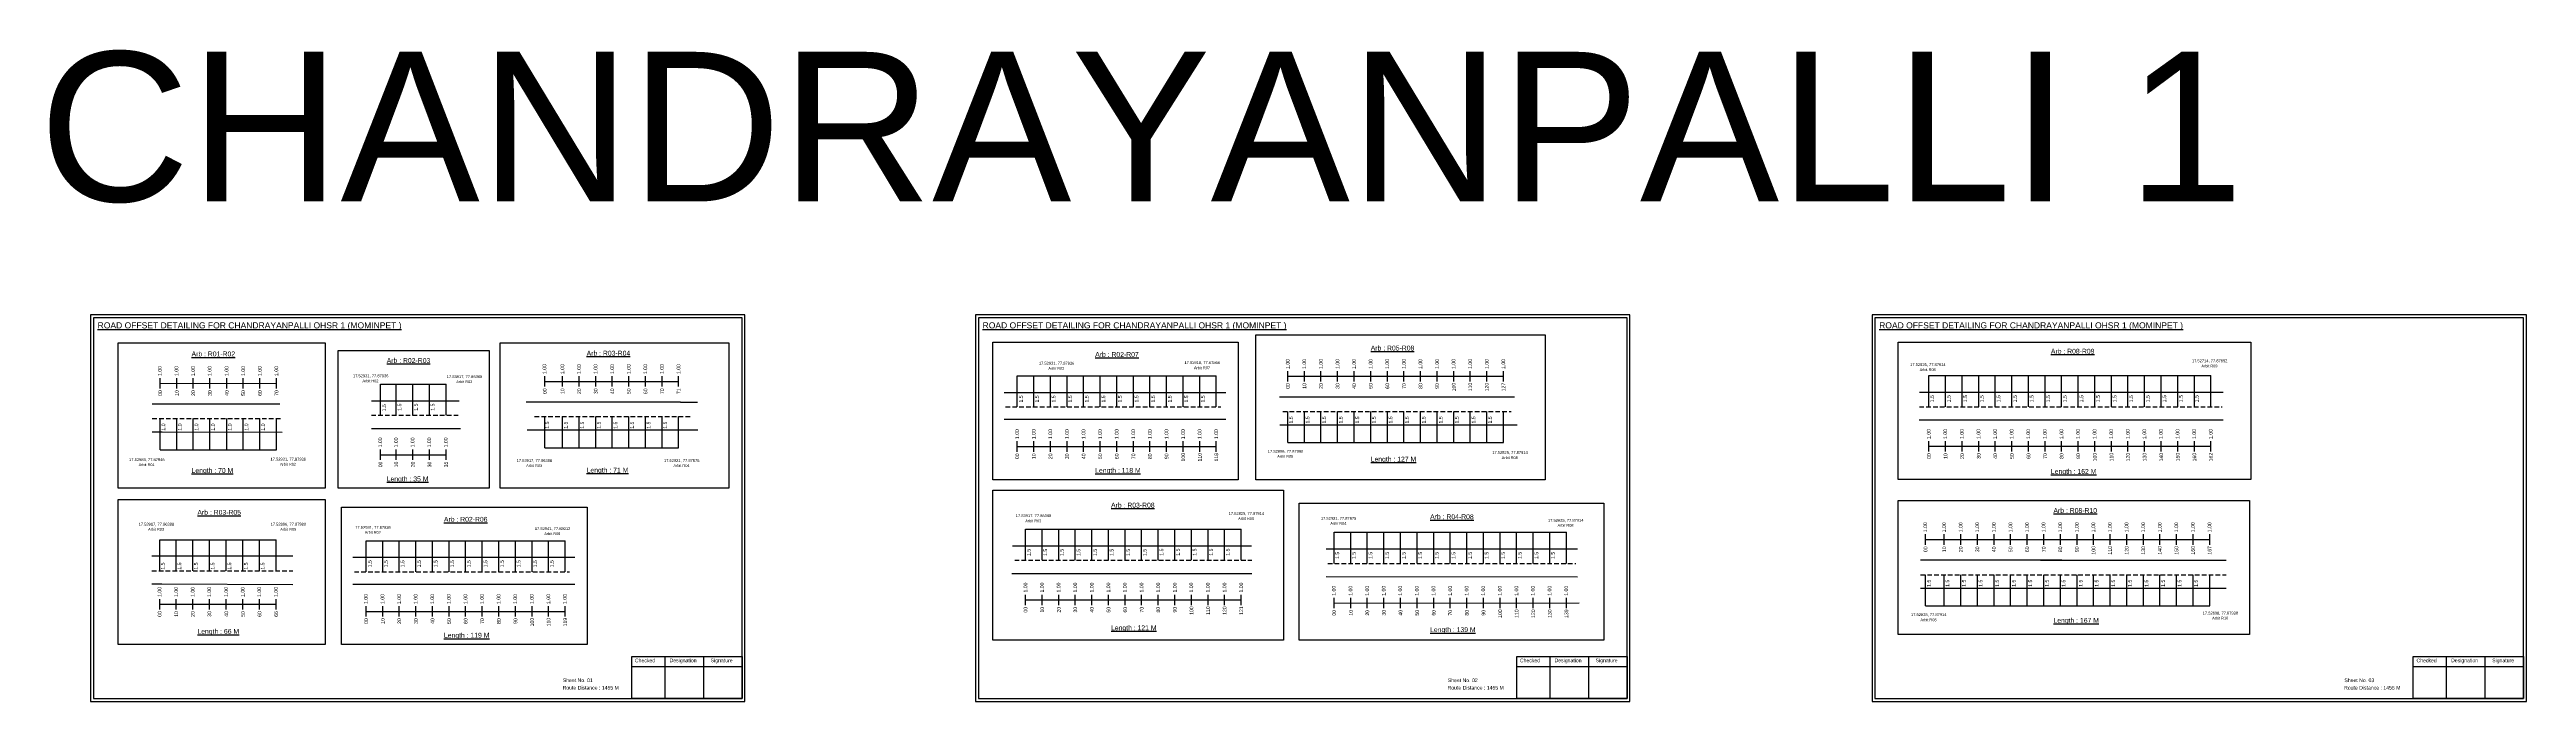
# Model space of a CAD drawing. Header units: inches. Extents: x -117 to 51867, y -12715 to 3423.
# Drawn here: x 6468 to 8499, y -2371 to -1837 of the extents above; entities that cross this region are included whole.
import ezdxf

# ---------------------------------------------------------------- set-up
doc = ezdxf.new("R2010")
doc.units = ezdxf.units.IN
doc.header["$MEASUREMENT"] = 0
doc.linetypes.add('DASHED2', pattern=[0.375, 0.25, -0.125])
for name, color, linetype in [('PDF_Geometry', 7, 'Continuous'), ('PDF_Text', 5, 'Continuous'), ('pipe', 5, 'Continuous')]:
    doc.layers.add(name, color=color, linetype=linetype)
doc.styles.add('PDF Arial', font='arial.ttf')
doc.styles.get("Standard").update_dxf_attribs({"font": 'arial.ttf'})

msp = doc.modelspace()

# ---------------------------------------------------------------- linework, layer by layer
at = {"color": 217, "true_color": 0x93278f}
for p, q in [((6558.9, -2114.3), (6558.9, -2105.7)), ((6558.9, -2110), (6654.3, -2109.9)), ((6572.5, -2114.3), (6572.5, -2105.7)), ((6586.1, -2114.3), (6586.1, -2105.7)), ((6599.7, -2114.3), (6599.7, -2105.7)), ((6613.5, -2114.3), (6613.5, -2105.7)), ((6627.1, -2114.3), (6627.1, -2105.7)), ((6640.7, -2114.3), (6640.7, -2105.7)), ((6654.3, -2114.3), (6654.3, -2105.7)), ((6874.2, -2112.7), (6874.2, -2104.2)), ((6874.2, -2108.5), (6984, -2108.5)), ((6888.8, -2112.7), (6888.8, -2104.2)), ((6902.4, -2112.7), (6902.4, -2104.2)), ((6916, -2112.7), (6916, -2104.2)), ((6929.6, -2112.7), (6929.6, -2104.2)), ((6943.2, -2112.7), (6943.2, -2104.2)), ((6956.8, -2112.7), (6956.8, -2104.2)), ((6970.4, -2112.7), (6970.4, -2104.2)), ((6984, -2112.7), (6984, -2104.2)), ((7483.4, -2108.5), (7483.4, -2099.9)), ((7483.4, -2104.2), (7660.2, -2104.1)), ((7497, -2108.5), (7497, -2099.9)), ((7510.6, -2108.5), (7510.6, -2099.9)), ((7524.2, -2108.5), (7524.2, -2099.9)), ((7537.8, -2108.5), (7537.8, -2099.9)), ((7551.4, -2108.5), (7551.4, -2099.9)), ((7565, -2108.5), (7565, -2099.9)), ((7578.6, -2108.5), (7578.6, -2099.9)), ((7592.2, -2108.5), (7592.2, -2099.9)), ((7605.8, -2108.5), (7605.8, -2099.9)), ((7619.4, -2108.5), (7619.4, -2099.9)), ((7633, -2108.5), (7633, -2099.9)), ((7646.6, -2108.5), (7646.6, -2099.9)), ((7660.2, -2108.5), (7660.2, -2099.9)), ((6739.5, -2172.8), (6739.5, -2164.2)), ((6739.5, -2168.5), (6793.3, -2168.5)), ((6752.5, -2172.8), (6752.5, -2164.2)), ((6766.1, -2172.8), (6766.1, -2164.2)), ((6779.7, -2172.8), (6779.7, -2164.2)), ((6793.3, -2172.8), (6793.3, -2164.2)), ((7261.6, -2166), (7261.6, -2157.5)), ((7261.6, -2161.8), (7424.8, -2161.7)), ((7275.2, -2166), (7275.2, -2157.5)), ((7288.8, -2166), (7288.8, -2157.5)), ((7302.4, -2166), (7302.4, -2157.5)), ((7316, -2166), (7316, -2157.5)), ((7329.6, -2166), (7329.6, -2157.5)), ((7343.2, -2166), (7343.2, -2157.5)), ((7356.8, -2166), (7356.8, -2157.5)), ((7370.4, -2166), (7370.4, -2157.5)), ((7384, -2166), (7384, -2157.5)), ((7397.6, -2166), (7397.6, -2157.5)), ((7411.2, -2166), (7411.2, -2157.5)), ((7424.8, -2166), (7424.8, -2157.5)), ((8009, -2165.9), (8009, -2157.3)), ((8009, -2161.6), (8240.2, -2161.6)), ((8022.6, -2165.9), (8022.6, -2157.3)), ((8036.2, -2165.9), (8036.2, -2157.3)), ((8049.8, -2165.9), (8049.8, -2157.3)), ((8063.4, -2165.9), (8063.4, -2157.3)), ((8077, -2165.9), (8077, -2157.3)), ((8090.6, -2165.9), (8090.6, -2157.3)), ((8104.2, -2165.9), (8104.2, -2157.3)), ((8117.8, -2165.9), (8117.8, -2157.3)), ((8131.4, -2165.9), (8131.4, -2157.3)), ((8145, -2165.9), (8145, -2157.3)), ((8158.6, -2165.9), (8158.6, -2157.3)), ((8172.2, -2165.9), (8172.2, -2157.3)), ((8185.8, -2165.9), (8185.8, -2157.3)), ((8199.4, -2165.9), (8199.4, -2157.3)), ((8213, -2165.9), (8213, -2157.3)), ((8226.6, -2165.9), (8226.6, -2157.3)), ((8240.2, -2165.9), (8240.2, -2157.3)), ((8006.2, -2242.3), (8006.2, -2233.7)), ((8006.2, -2238), (8239.2, -2238)), ((8021.6, -2242.3), (8021.6, -2233.7)), ((8035.2, -2242.3), (8035.2, -2233.7)), ((8048.8, -2242.3), (8048.8, -2233.7)), ((8062.4, -2242.3), (8062.4, -2233.7)), ((8076, -2242.3), (8076, -2233.7)), ((8089.6, -2242.3), (8089.6, -2233.7)), ((8103.2, -2242.3), (8103.2, -2233.7)), ((8116.8, -2242.3), (8116.8, -2233.7)), ((8130.4, -2242.3), (8130.4, -2233.7)), ((8144, -2242.3), (8144, -2233.7)), ((8157.6, -2242.3), (8157.6, -2233.7)), ((8171.2, -2242.3), (8171.2, -2233.7)), ((8184.8, -2242.3), (8184.8, -2233.7)), ((8198.4, -2242.3), (8198.4, -2233.7)), ((8212, -2242.3), (8212, -2233.7)), ((8225.6, -2242.3), (8225.6, -2233.7)), ((8239.2, -2242.3), (8239.2, -2233.7)), ((6558.6, -2295.3), (6558.6, -2286.7)), ((6558.6, -2291), (6654, -2291)), ((6572.2, -2295.3), (6572.2, -2286.7)), ((6585.8, -2295.3), (6585.8, -2286.7)), ((6599.4, -2295.3), (6599.4, -2286.7)), ((6613.2, -2295.3), (6613.2, -2286.7)), ((6626.8, -2295.3), (6626.8, -2286.7)), ((6640.4, -2295.3), (6640.4, -2286.7)), ((6654, -2295.3), (6654, -2286.7)), ((6727.8, -2301.1), (6727.8, -2292.5)), ((6741.4, -2301.1), (6741.4, -2292.5)), ((6755, -2301.1), (6755, -2292.5)), ((6768.6, -2301.1), (6768.6, -2292.5)), ((6782.2, -2301.1), (6782.2, -2292.5)), ((6795.8, -2301.1), (6795.8, -2292.5)), ((6809.4, -2301.1), (6809.4, -2292.5)), ((6823, -2301.1), (6823, -2292.5)), ((6836.6, -2301.1), (6836.6, -2292.5)), ((6850.2, -2301.1), (6850.2, -2292.5)), ((6863.8, -2301.1), (6863.8, -2292.5)), ((6877.4, -2301.1), (6877.4, -2292.5)), ((6891, -2301.1), (6891, -2292.5)), ((7268.4, -2291.7), (7268.4, -2283.2)), ((7268.4, -2287.5), (7445.2, -2287.4)), ((7282, -2291.7), (7282, -2283.2)), ((7295.6, -2291.7), (7295.6, -2283.2)), ((7309.2, -2291.7), (7309.2, -2283.2)), ((7322.8, -2291.7), (7322.8, -2283.2)), ((7336.4, -2291.7), (7336.4, -2283.2)), ((7350, -2291.7), (7350, -2283.2)), ((7363.6, -2291.7), (7363.6, -2283.2)), ((7377.2, -2291.7), (7377.2, -2283.2)), ((7390.8, -2291.7), (7390.8, -2283.2)), ((7404.4, -2291.7), (7404.4, -2283.2)), ((7418, -2291.7), (7418, -2283.2)), ((7431.6, -2291.7), (7431.6, -2283.2)), ((7445.2, -2291.7), (7445.2, -2283.2)), ((7521.3, -2294.3), (7521.3, -2285.7)), ((7521.3, -2290), (7722.4, -2289.9)), ((7535, -2294.3), (7535, -2285.7)), ((7548.6, -2294.3), (7548.6, -2285.7)), ((7562.2, -2294.3), (7562.2, -2285.7)), ((7575.8, -2294.3), (7575.8, -2285.7)), ((7589.4, -2294.3), (7589.4, -2285.7)), ((7603, -2294.3), (7603, -2285.7)), ((7616.6, -2294.3), (7616.6, -2285.7)), ((7630.2, -2294.3), (7630.2, -2285.7)), ((7643.8, -2294.3), (7643.8, -2285.7)), ((7657.4, -2294.3), (7657.4, -2285.7)), ((7671, -2294.3), (7671, -2285.7)), ((7684.6, -2294.3), (7684.6, -2285.7)), ((7698.2, -2294.3), (7698.2, -2285.7)), ((7711.8, -2294.3), (7711.8, -2285.7)), ((6727.8, -2296.8), (6891, -2296.8))]:
    msp.add_line(p, q, dxfattribs=at)
at = {"color": 5}
for p, q in [((6739.5, -2110.6), (6793.3, -2110.6)), ((7261.6, -2103.8), (7424.8, -2103.8)), ((8009, -2103.7), (8240.2, -2103.7)), ((6558.9, -2164.4), (6654.3, -2164.4)), ((6874.2, -2162.9), (6984, -2162.9)), ((7483.4, -2158.6), (7660.2, -2158.6)), ((7268.4, -2229.5), (7445.2, -2229.5)), ((7521.4, -2232), (7711.8, -2232)), ((6558.6, -2238.1), (6654, -2238.1)), ((6727.8, -2238.9), (6891, -2238.9)), ((8006.2, -2292.4), (8239.2, -2292.4))]:
    msp.add_line(p, q, dxfattribs=at)
for p, q in [((6739.5, -2136.1), (6739.5, -2110.6)), ((6752.5, -2136.1), (6752.5, -2110.6)), ((6766.1, -2136.1), (6766.1, -2110.6)), ((6779.7, -2136.1), (6779.7, -2110.6)), ((6793.3, -2136.1), (6793.3, -2110.6)), ((7261.6, -2129.3), (7261.6, -2103.8)), ((7275.2, -2129.3), (7275.2, -2103.8)), ((7288.8, -2129.3), (7288.8, -2103.8)), ((7302.4, -2129.3), (7302.4, -2103.8)), ((7316, -2129.3), (7316, -2103.8)), ((7329.6, -2129.3), (7329.6, -2103.8)), ((7343.2, -2129.3), (7343.2, -2103.8)), ((7356.8, -2129.3), (7356.8, -2103.8)), ((7370.4, -2129.3), (7370.4, -2103.8)), ((7384, -2129.3), (7384, -2103.8)), ((7397.6, -2129.3), (7397.6, -2103.8)), ((7411.2, -2129.3), (7411.2, -2103.8)), ((7424.8, -2129.3), (7424.8, -2103.8)), ((8009, -2129.2), (8009, -2103.7)), ((8022.6, -2129.2), (8022.6, -2103.7)), ((8036.2, -2129.2), (8036.2, -2103.7)), ((8049.8, -2129.2), (8049.8, -2103.7)), ((8063.4, -2129.2), (8063.4, -2103.7)), ((8077, -2129.2), (8077, -2103.7)), ((8090.6, -2129.2), (8090.6, -2103.7)), ((8104.2, -2129.2), (8104.2, -2103.7)), ((8117.8, -2129.2), (8117.8, -2103.7)), ((8131.4, -2129.2), (8131.4, -2103.7)), ((8145, -2129.2), (8145, -2103.7)), ((8158.6, -2129.2), (8158.6, -2103.7)), ((8172.2, -2129.2), (8172.2, -2103.7)), ((8185.8, -2129.2), (8185.8, -2103.7)), ((8199.4, -2129.2), (8199.4, -2103.7)), ((8213, -2129.2), (8213, -2103.7)), ((8226.6, -2129.2), (8226.6, -2103.7)), ((8240.2, -2129.2), (8240.2, -2103.7)), ((6657.2, -2127), (6552.5, -2127)), ((6732.1, -2124.2), (6804.2, -2124.2)), ((6985.6, -2125.5), (6859, -2125.3)), ((6985.6, -2125.5), (6999.6, -2125.5)), ((7250.8, -2117.5), (7432.7, -2117.5)), ((7669.3, -2121.2), (7476.6, -2121.2)), ((8001.2, -2117.3), (8090.6, -2117.3)), ((8090.6, -2117.3), (8240.2, -2117.3)), ((8240.2, -2117.3), (8250.1, -2117.3)), ((6552.5, -2149.7), (6560.6, -2149.7)), ((6558.9, -2164.4), (6558.9, -2138.9)), ((6560.6, -2149.7), (6658.9, -2150)), ((6572.5, -2164.4), (6572.5, -2138.9)), ((6586.1, -2164.4), (6586.1, -2138.9)), ((6599.7, -2164.4), (6599.7, -2138.9)), ((6613.5, -2164.4), (6613.5, -2138.9)), ((6627.1, -2164.4), (6627.1, -2138.9)), ((6640.7, -2164.4), (6640.7, -2138.9)), ((6654.3, -2164.4), (6654.3, -2138.9)), ((6732.1, -2146.9), (6805.2, -2146.9)), ((6859.7, -2148.2), (6985.6, -2148.2)), ((6874.2, -2162.9), (6874.2, -2137.3)), ((6888.8, -2162.9), (6888.8, -2137.3)), ((6902.4, -2162.9), (6902.4, -2137.3)), ((6916, -2162.9), (6916, -2137.3)), ((6929.6, -2162.9), (6929.6, -2137.3)), ((6943.2, -2162.9), (6943.2, -2137.3)), ((6956.8, -2162.9), (6956.8, -2137.3)), ((6970.4, -2162.9), (6970.4, -2137.3)), ((6984, -2162.9), (6984, -2137.3)), ((6985.6, -2148.2), (6999.8, -2148.2)), ((7432.7, -2139.6), (7250.8, -2139.6)), ((7477, -2143.9), (7485.1, -2143.9)), ((7483.4, -2158.6), (7483.4, -2133.1)), ((7485.1, -2143.9), (7671.4, -2143.9)), ((7497, -2158.6), (7497, -2133.1)), ((7510.6, -2158.6), (7510.6, -2133.1)), ((7524.2, -2158.6), (7524.2, -2133.1)), ((7537.8, -2158.6), (7537.8, -2133.1)), ((7551.4, -2158.6), (7551.4, -2133.1)), ((7565, -2158.6), (7565, -2133.1)), ((7578.6, -2158.6), (7578.6, -2133.1)), ((7592.2, -2158.6), (7592.2, -2133.1)), ((7605.8, -2158.6), (7605.8, -2133.1)), ((7619.4, -2158.6), (7619.4, -2133.1)), ((7633, -2158.6), (7633, -2133.1)), ((7646.6, -2158.6), (7646.6, -2133.1)), ((7660.2, -2158.6), (7660.2, -2133.1)), ((8001, -2140), (8250.1, -2140)), ((7268.4, -2255), (7268.4, -2229.5)), ((7282, -2255), (7282, -2229.5)), ((7295.6, -2255), (7295.6, -2229.5)), ((7309.2, -2255), (7309.2, -2229.5)), ((7322.8, -2255), (7322.8, -2229.5)), ((7336.4, -2255), (7336.4, -2229.5)), ((7350, -2255), (7350, -2229.5)), ((7363.6, -2255), (7363.6, -2229.5)), ((7377.2, -2255), (7377.2, -2229.5)), ((7390.8, -2254.8), (7390.8, -2229.3)), ((7404.4, -2254.8), (7404.4, -2229.3)), ((7418, -2254.8), (7418, -2229.3)), ((7431.6, -2254.8), (7431.6, -2229.3)), ((7445.2, -2255), (7445.2, -2229.5)), ((7521.4, -2257.6), (7521.4, -2232)), ((7535, -2257.6), (7535, -2232)), ((7548.6, -2257.6), (7548.6, -2232)), ((7562.2, -2257.6), (7562.2, -2232)), ((7575.8, -2257.6), (7575.8, -2232)), ((7589.4, -2257.6), (7589.4, -2232)), ((7603, -2257.6), (7603, -2232)), ((7616.6, -2257.6), (7616.6, -2232)), ((7630.2, -2257.6), (7630.2, -2232)), ((7643.8, -2257.6), (7643.8, -2232)), ((7657.4, -2257.6), (7657.4, -2232)), ((7671, -2257.6), (7671, -2232)), ((7684.6, -2257.6), (7684.6, -2232)), ((7698.2, -2257.6), (7698.2, -2232)), ((7711.8, -2257.6), (7711.8, -2232)), ((6667.6, -2251.7), (6552.2, -2251.7)), ((6558.6, -2263.6), (6558.6, -2238.1)), ((6572.2, -2263.6), (6572.2, -2238.1)), ((6585.8, -2263.6), (6585.8, -2238.1)), ((6599.4, -2263.6), (6599.4, -2238.1)), ((6613.2, -2263.6), (6613.2, -2238.1)), ((6626.8, -2263.6), (6626.8, -2238.1)), ((6640.4, -2263.6), (6640.4, -2238.1)), ((6654, -2263.6), (6654, -2238.1)), ((6716.9, -2252.5), (6898.8, -2252.5)), ((6727.8, -2264.4), (6727.8, -2238.9)), ((6741.4, -2264.4), (6741.4, -2238.9)), ((6755, -2264.4), (6755, -2238.9)), ((6768.6, -2264.4), (6768.6, -2238.9)), ((6782.2, -2264.4), (6782.2, -2238.9)), ((6795.8, -2264.4), (6795.8, -2238.9)), ((6809.4, -2264.4), (6809.4, -2238.9)), ((6823, -2264.4), (6823, -2238.9)), ((6836.6, -2264.4), (6836.6, -2238.9)), ((6850.2, -2264.4), (6850.2, -2238.9)), ((6863.8, -2264.4), (6863.8, -2238.9)), ((6877.4, -2264.4), (6877.4, -2238.9)), ((6891, -2264.4), (6891, -2238.9)), ((7257.7, -2243.1), (7453.6, -2243.1)), ((7514.9, -2245.7), (7721, -2245.7)), ((7257.2, -2265.8), (7454, -2265.8)), ((7514.8, -2268.3), (7720.9, -2268.4)), ((8118, -2255), (8002.1, -2255)), ((8006.2, -2292.4), (8006.2, -2266.9)), ((8021.6, -2292.4), (8021.6, -2266.9)), ((8035.2, -2292.4), (8035.2, -2266.9)), ((8048.8, -2292.4), (8048.8, -2266.9)), ((8062.4, -2292.4), (8062.4, -2266.9)), ((8076, -2292.4), (8076, -2266.9)), ((8089.6, -2292.4), (8089.6, -2266.9)), ((8100.5, -2255), (8252.8, -2255)), ((8103.2, -2292.4), (8103.2, -2266.9)), ((8116.8, -2292.4), (8116.8, -2266.9)), ((8130.4, -2292.4), (8130.4, -2266.9)), ((8144, -2292.4), (8144, -2266.9)), ((8157.6, -2292.4), (8157.6, -2266.9)), ((8171.2, -2292.4), (8171.2, -2266.9)), ((8184.8, -2292.4), (8184.8, -2266.9)), ((8198.4, -2292.4), (8198.4, -2266.9)), ((8212, -2292.4), (8212, -2266.9)), ((8225.6, -2292.4), (8225.6, -2266.9)), ((8239.2, -2292.4), (8239.2, -2266.9)), ((6552.2, -2274.4), (6560.2, -2274.4)), ((6560.2, -2274.4), (6667.6, -2274.7)), ((6898.8, -2274.7), (6716.9, -2274.7)), ((8002.1, -2277.7), (8252.8, -2277.7))]:
    msp.add_line(p, q)
at = {"linetype": 'DASHED2', "ltscale": 15}
for p, q in [((7252, -2129.3), (7428.5, -2129.3)), ((8001.2, -2129.2), (8249.4, -2129.3)), ((6552.5, -2138.9), (6657.9, -2138.9)), ((6732.1, -2136.1), (6804.7, -2136.1)), ((6865.9, -2137.3), (6994.6, -2137.3)), ((7479.2, -2133.1), (7666.5, -2133.1)), ((6552.2, -2263.6), (6667.6, -2263.6)), ((6718.2, -2264.4), (6894.6, -2264.4)), ((7259.5, -2255), (7453.8, -2255)), ((7516.2, -2257.6), (7719.4, -2257.6)), ((8002.1, -2266.9), (8252.8, -2266.9))]:
    msp.add_line(p, q, dxfattribs=at)
for points in [[(7457.3, -2070.2), (7694.3, -2070.2), (7694.3, -2189), (7457.3, -2189)], [(6524.6, -2076.9), (6694.3, -2076.9), (6694.3, -2195.8), (6524.6, -2195.8)], [(6705, -2083.1), (6828.8, -2083.1), (6828.8, -2195.8), (6705, -2195.8)], [(6837.6, -2076.9), (7025.2, -2076.9), (7025.2, -2195.8), (6837.6, -2195.8)], [(7241.5, -2076.3), (7442.8, -2076.3), (7442.8, -2189), (7241.5, -2189)], [(7983.9, -2076.2), (8272.9, -2076.2), (8272.9, -2188.9), (7983.9, -2188.9)], [(6524.6, -2205.2), (6694.3, -2205.2), (6694.3, -2324.1), (6524.6, -2324.1)], [(6707.7, -2211.4), (6909, -2211.4), (6909, -2324.1), (6707.7, -2324.1)], [(7492.7, -2208.1), (7742.5, -2208.1), (7742.5, -2320.5), (7492.7, -2320.5)], [(7983.9, -2206.1), (8271.9, -2206.1), (8271.9, -2315.7), (7983.9, -2315.7)]]:
    msp.add_lwpolyline(points, close=True)
at = {"layer": 'PDF_Geometry'}
for points in [[(6501.9, -2053.9), (6501.9, -2370.6), (7038.4, -2370.6), (7038.4, -2053.9)], [(6504.2, -2056.2), (6504.2, -2368.2), (7036, -2368.2), (7036, -2056.2)], [(7227.4, -2053.9), (7227.4, -2370.6), (7763.9, -2370.6), (7763.9, -2053.9)], [(7229.7, -2056.2), (7229.7, -2368.2), (7761.5, -2368.2), (7761.5, -2056.2)], [(7962.4, -2053.9), (7962.4, -2370.6), (8498.9, -2370.6), (8498.9, -2053.9)], [(7964.7, -2056.2), (7964.7, -2368.2), (8496.4, -2368.2), (8496.4, -2056.2)]]:
    msp.add_lwpolyline(points, close=True, dxfattribs=at)
at = {"layer": 'PDF_Geometry', "color": 242, "true_color": 0xcc1f26}
for points in [[(7036, -2368.3), (6945.6, -2368.3), (6945.6, -2333.7), (7036, -2333.7)], [(7761.5, -2368.3), (7671.1, -2368.3), (7671.1, -2333.7), (7761.5, -2333.7)], [(8496.4, -2368.3), (8406.1, -2368.3), (8406.1, -2333.7), (8496.4, -2333.7)]]:
    msp.add_lwpolyline(points, close=True, dxfattribs=at)
for points in [[(6972.6, -2333.7), (6972.6, -2368.3)], [(7004.3, -2333.7), (7004.3, -2368.3)], [(7698.1, -2333.7), (7698.1, -2368.3)], [(7729.8, -2333.7), (7729.8, -2368.3)], [(8433.1, -2333.7), (8433.1, -2368.3)], [(8464.8, -2333.7), (8464.8, -2368.3)], [(6945.6, -2342.1), (7036, -2342.1)], [(7671.1, -2342.1), (7761.5, -2342.1)], [(8406.1, -2342.1), (8496.4, -2342.1)]]:
    msp.add_lwpolyline(points, dxfattribs=at)
at = {"layer": 'pipe', "color": 0}
msp.add_lwpolyline([(7241.5, -2197.6), (7479.9, -2197.6), (7479.9, -2320.5), (7241.5, -2320.5)], close=True, dxfattribs=at)

# ---------------------------------------------------------------- texts
for s, height, p in [('CHANDRAYANPALLI 1', 122.535, (6459.6, -1960.9)), ('Sheet No. 01', 3, (6889.1, -2354.8)), ('Sheet No. 02', 3, (7614.6, -2354.8)), ('Sheet No. 03', 3, (8349.6, -2354.8)), ('Route Distance : 1455 M', 3, (6888.9, -2360.9)), ('Route Distance : 1455 M', 3, (7614.4, -2360.9)), ('Route Distance : 1455 M', 3, (8349.4, -2360.9))]:
    msp.add_text(s, height=height).set_placement(p)
at = {"color": 242, "true_color": 0xcd2027}
for s, height, p in [('%%UROAD OFFSET DETAILING FOR CHANDRAYANPALLI OHSR 1 (MOMINPET )', 5, (6507.7, -2065)), ('%%UROAD OFFSET DETAILING FOR CHANDRAYANPALLI OHSR 1 (MOMINPET )', 5, (7233.2, -2065)), ('%%UROAD OFFSET DETAILING FOR CHANDRAYANPALLI OHSR 1 (MOMINPET )', 5, (7968.2, -2065)), ('%%UArb : R01-R02', 4, (6584.7, -2087.9)), ('%%UArb : R02-R03', 4, (6744.7, -2093.3)), ('%%UArb : R03-R04', 4, (6908.6, -2087.3)), ('%%UArb : R02-R07', 4, (7325.5, -2088.3)), ('%%UArb : R05-R08', 4, (7551.4, -2083.1)), ('%%UArb : R08-R09', 4, (8109, -2085.7)), ('%%ULength : 127 M', 4, (7551.4, -2174.1)), ('%%ULength : 70 M', 4, (6584.7, -2183.4)), ('%%ULength : 35 M', 4, (6744.7, -2190.3)), ('%%ULength : 71 M', 4, (6908.6, -2183.1)), ('%%ULength : 118 M', 4, (7325.5, -2183.3)), ('%%ULength : 162 M', 4, (8109, -2184.2)), ('%%UArb : R03-R08', 4, (7338.5, -2211.8)), ('%%UArb : R08-R10', 4, (8111.1, -2216.2)), ('%%UArb : R03-R05', 4, (6589.5, -2217.7)), ('%%UArb : R02-R06', 4, (6791.6, -2223.4)), ('%%UArb : R04-R08', 4, (7600.1, -2221.3)), ('%%ULength : 66 M', 4, (6589.5, -2315.2)), ('%%ULength : 119 M', 4, (6791.6, -2318.4)), ('%%ULength : 121 M', 4, (7338.5, -2312.3)), ('%%ULength : 139 M', 4, (7600.1, -2313.8)), ('%%ULength : 167 M', 4, (8111.1, -2306.2))]:
    msp.add_text(s, height=height, dxfattribs=at).set_placement(p)
at = {"color": 217, "true_color": 0x93278f}
for s, p in [('1.00', (7484.8, -2098.2)), ('1.00', (7498.4, -2098.2)), ('1.00', (7512, -2098.2)), ('1.00', (7525.6, -2098.2)), ('1.00', (7539.2, -2098.2)), ('1.00', (7552.8, -2098.2)), ('1.00', (7566.4, -2098.2)), ('1.00', (7580, -2098.2)), ('1.00', (7593.6, -2098.2)), ('1.00', (7607.2, -2098.2)), ('1.00', (7620.8, -2098.2)), ('1.00', (7634.4, -2098.2)), ('1.00', (7648, -2098.2)), ('1.00', (7661.6, -2098.2)), ('1.00', (6560.2, -2104)), ('1.00', (6573.8, -2104)), ('1.00', (6587.4, -2104)), ('1.00', (6601, -2104)), ('1.00', (6614.9, -2104)), ('1.00', (6628.5, -2104)), ('1.00', (6642.1, -2104)), ('1.00', (6655.7, -2104)), ('1.00', (6875.5, -2102.4)), ('1.00', (6890.2, -2102.4)), ('1.00', (6903.8, -2102.4)), ('1.00', (6917.4, -2102.4)), ('1.00', (6931, -2102.4)), ('1.00', (6944.6, -2102.4)), ('1.00', (6958.2, -2102.4)), ('1.00', (6971.8, -2102.4)), ('1.00', (6985.4, -2102.4)), ('00', (7484.9, -2114.5)), ('10', (7498.5, -2114.5)), ('20', (7512.1, -2114.5)), ('30', (7525.7, -2114.5)), ('40', (7539.3, -2114.5)), ('50', (7552.9, -2114.5)), ('60', (7566.5, -2114.5)), ('70', (7580.1, -2114.5)), ('80', (7593.7, -2114.5)), ('90', (7607.3, -2114.5)), ('100', (7620.9, -2116.5)), ('110', (7634.5, -2116.5)), ('120', (7648.1, -2116.5)), ('127', (7661.7, -2116.5)), ('00', (6560.4, -2120.3)), ('10', (6574, -2120.3)), ('20', (6587.6, -2120.3)), ('30', (6601.2, -2120.3)), ('40', (6615, -2120.3)), ('50', (6628.6, -2120.3)), ('60', (6642.2, -2120.3)), ('70', (6655.8, -2120.3)), ('00', (6875.7, -2118.8)), ('10', (6890.3, -2118.8)), ('20', (6903.9, -2118.8)), ('30', (6917.5, -2118.8)), ('40', (6931.1, -2118.8)), ('50', (6944.7, -2118.8)), ('60', (6958.3, -2118.8)), ('70', (6971.9, -2118.8)), ('71', (6985.5, -2118.8)), ('1.00', (7263, -2155.7)), ('1.00', (7276.6, -2155.7)), ('1.00', (7290.2, -2155.7)), ('1.00', (7303.8, -2155.7)), ('1.00', (7317.4, -2155.7)), ('1.00', (7331, -2155.7)), ('1.00', (7344.6, -2155.7)), ('1.00', (7358.2, -2155.7)), ('1.00', (7371.8, -2155.7)), ('1.00', (7385.4, -2155.7)), ('1.00', (7399, -2155.7)), ('1.00', (7412.6, -2155.7)), ('1.00', (7426.2, -2155.7)), ('1.00', (8010.3, -2155.6)), ('1.00', (8023.9, -2155.6)), ('1.00', (8037.5, -2155.6)), ('1.00', (8051.1, -2155.6)), ('1.00', (8064.7, -2155.6)), ('1.00', (8078.3, -2155.6)), ('1.00', (8091.9, -2155.6)), ('1.00', (8105.5, -2155.6)), ('1.00', (8119.1, -2155.6)), ('1.00', (8132.7, -2155.6)), ('1.00', (8146.3, -2155.6)), ('1.00', (8159.9, -2155.6)), ('1.00', (8173.5, -2155.6)), ('1.00', (8187.1, -2155.6)), ('1.00', (8200.7, -2155.6)), ('1.00', (8214.3, -2155.6)), ('1.00', (8227.9, -2155.6)), ('1.00', (8241.5, -2155.6)), ('1.00', (6740.8, -2162.5)), ('1.00', (6753.8, -2162.5)), ('1.00', (6767.4, -2162.5)), ('1.00', (6781, -2162.5)), ('1.00', (6794.6, -2162.5)), ('00', (7263.1, -2172.1)), ('10', (7276.7, -2172.1)), ('20', (7290.3, -2172.1)), ('30', (7303.9, -2172.1)), ('40', (7317.5, -2172.1)), ('50', (7331.1, -2172.1)), ('60', (7344.7, -2172.1)), ('70', (7358.3, -2172.1)), ('80', (7371.9, -2172.1)), ('90', (7385.5, -2172.1)), ('100', (7399.1, -2174)), ('110', (7412.7, -2174)), ('118', (7426.3, -2174)), ('00', (8010.5, -2171.9)), ('10', (8024.1, -2171.9)), ('20', (8037.7, -2171.9)), ('30', (8051.3, -2171.9)), ('40', (8064.9, -2171.9)), ('50', (8078.5, -2171.9)), ('60', (8092.1, -2171.9)), ('70', (8105.7, -2171.9)), ('80', (8119.3, -2171.9)), ('90', (8132.9, -2171.9)), ('100', (8146.5, -2173.9)), ('110', (8160.1, -2173.9)), ('120', (8173.7, -2173.9)), ('130', (8187.3, -2173.9)), ('140', (8200.9, -2173.9)), ('150', (8214.5, -2173.9)), ('160', (8228.1, -2173.9)), ('162', (8241.7, -2173.9)), ('00', (6741, -2178.8)), ('10', (6754, -2178.8)), ('20', (6767.6, -2178.8)), ('30', (6781.2, -2178.8)), ('35', (6794.8, -2178.8)), ('1.00', (8007.5, -2232)), ('1.00', (8022.9, -2232)), ('1.00', (8036.5, -2232)), ('1.00', (8050.1, -2232)), ('1.00', (8063.7, -2232)), ('1.00', (8077.3, -2232)), ('1.00', (8090.9, -2232)), ('1.00', (8104.5, -2232)), ('1.00', (8118.1, -2232)), ('1.00', (8131.7, -2232)), ('1.00', (8145.3, -2232)), ('1.00', (8158.9, -2232)), ('1.00', (8172.5, -2232)), ('1.00', (8186.1, -2232)), ('1.00', (8199.7, -2232)), ('1.00', (8213.3, -2232)), ('1.00', (8226.9, -2232)), ('1.00', (8240.5, -2232)), ('00', (8007.7, -2248.3)), ('10', (8023, -2248.3)), ('20', (8036.6, -2248.3)), ('30', (8050.2, -2248.3)), ('40', (8063.8, -2248.3)), ('50', (8077.4, -2248.3)), ('60', (8091, -2248.3)), ('70', (8104.6, -2248.3)), ('80', (8118.2, -2248.3)), ('90', (8131.8, -2248.3)), ('100', (8145.4, -2250.3)), ('110', (8159, -2250.3)), ('120', (8172.6, -2250.3)), ('130', (8186.2, -2250.3)), ('140', (8199.8, -2250.3)), ('150', (8213.4, -2250.3)), ('160', (8227, -2250.3)), ('167', (8240.6, -2250.3)), ('1.00', (7269.8, -2281.4)), ('1.00', (7283.4, -2281.4)), ('1.00', (7297, -2281.4)), ('1.00', (7310.6, -2281.4)), ('1.00', (7324.2, -2281.4)), ('1.00', (7337.8, -2281.4)), ('1.00', (7351.4, -2281.4)), ('1.00', (7365, -2281.4)), ('1.00', (7378.6, -2281.4)), ('1.00', (7392.2, -2281.4)), ('1.00', (7405.8, -2281.4)), ('1.00', (7419.4, -2281.4)), ('1.00', (7433, -2281.4)), ('1.00', (7446.6, -2281.4)), ('1.00', (6559.9, -2285)), ('1.00', (6573.5, -2285)), ('1.00', (6587.1, -2285)), ('1.00', (6600.7, -2285)), ('1.00', (6614.5, -2285)), ('1.00', (6628.1, -2285)), ('1.00', (6641.7, -2285)), ('1.00', (6655.3, -2285)), ('1.00', (6729.1, -2290.8)), ('1.00', (6742.7, -2290.8)), ('1.00', (6756.3, -2290.8)), ('1.00', (6769.9, -2290.8)), ('1.00', (6783.5, -2290.8)), ('1.00', (6797.1, -2290.8)), ('1.00', (6810.7, -2290.8)), ('1.00', (6824.3, -2290.8)), ('1.00', (6837.9, -2290.8)), ('1.00', (6851.5, -2290.8)), ('1.00', (6865.1, -2290.8)), ('1.00', (6878.7, -2290.8)), ('1.00', (6892.3, -2290.8)), ('00', (7269.9, -2297.8)), ('10', (7283.5, -2297.8)), ('20', (7297.1, -2297.8)), ('30', (7310.7, -2297.8)), ('40', (7324.3, -2297.8)), ('50', (7337.9, -2297.8)), ('60', (7351.5, -2297.8)), ('70', (7365.1, -2297.8)), ('80', (7378.7, -2297.8)), ('90', (7392.3, -2297.8)), ('100', (7405.9, -2299.7)), ('110', (7419.5, -2299.7)), ('120', (7433.1, -2299.7)), ('121', (7446.7, -2299.7)), ('1.00', (7522.6, -2284)), ('1.00', (7536.3, -2284)), ('1.00', (7549.9, -2284)), ('1.00', (7563.5, -2284)), ('1.00', (7577.1, -2284)), ('1.00', (7590.7, -2284)), ('1.00', (7604.3, -2284)), ('1.00', (7617.9, -2284)), ('1.00', (7631.5, -2284)), ('1.00', (7645.1, -2284)), ('1.00', (7658.7, -2284)), ('1.00', (7672.3, -2284)), ('1.00', (7685.9, -2284)), ('1.00', (7699.5, -2284)), ('1.00', (7713.1, -2284)), ('00', (6560, -2301.3)), ('10', (6573.6, -2301.3)), ('20', (6587.2, -2301.3)), ('30', (6600.8, -2301.3)), ('40', (6614.7, -2301.3)), ('50', (6628.3, -2301.3)), ('60', (6641.9, -2301.3)), ('66', (6655.5, -2301.3)), ('00', (6729.3, -2307.1)), ('10', (6742.9, -2307.1)), ('20', (6756.5, -2307.1)), ('30', (6770.1, -2307.1)), ('40', (6783.7, -2307.1)), ('50', (6797.3, -2307.1)), ('60', (6810.9, -2307.1)), ('70', (6824.5, -2307.1)), ('80', (6838.1, -2307.1)), ('90', (6851.7, -2307.1)), ('100', (6865.3, -2309.1)), ('110', (6878.9, -2309.1)), ('119', (6892.5, -2309.1)), ('00', (7522.8, -2300.3)), ('10', (7536.5, -2300.3)), ('20', (7550.1, -2300.3)), ('30', (7563.7, -2300.3)), ('40', (7577.3, -2300.3)), ('50', (7590.9, -2300.3)), ('60', (7604.5, -2300.3)), ('70', (7618.1, -2300.3)), ('80', (7631.7, -2300.3)), ('90', (7645.3, -2300.3)), ('100', (7658.9, -2302.2)), ('110', (7672.5, -2302.2)), ('120', (7686.1, -2302.2)), ('130', (7699.7, -2302.2)), ('139', (7713.3, -2302.2))]:
    msp.add_text(s, height=3, rotation=90, dxfattribs=at).set_placement(p)
at = {"color": 5}
for s, height, p in [('17.52714, 77.87852', 2.34, (8224.6, -2092.7)), ('17.52931, 77.87936', 2.34, (6717, -2105)), ('Arbit R02', 2.25, (6724.8, -2109.1)), ('17.53917, 77.86388', 2.34, (6793.9, -2105.7)), ('Arbit R03', 2.25, (6801.7, -2109.8)), ('17.52931, 77.87936', 2.34, (7279.3, -2094.7)), ('Arbit R02', 2.25, (7287.1, -2098.9)), ('17.52918, 77.87866', 2.34, (7398.7, -2094.2)), ('Arbit R07', 2.25, (7406.5, -2098.4)), ('17.52825, 77.87914', 2.34, (7993.6, -2095.8)), ('Arbit R08', 2.25, (8001.4, -2099.9)), ('Arbit R09', 2.25, (8232.4, -2096.9)), ('17.52983, 77.87946', 2.34, (6533.5, -2173.7)), ('17.52931, 77.87936', 2.34, (6649.4, -2173.3)), ('17.53917, 77.86388', 2.34, (6851.2, -2174.4)), ('17.52921, 77.87875', 2.34, (6972, -2174.4)), ('17.52896, 77.87980', 2.34, (7467, -2166.9)), ('Arbit R05', 2.25, (7474.8, -2171)), ('17.52825, 77.87914', 2.34, (7651, -2167.8)), ('Arbit R08', 2.25, (7658.8, -2172)), ('Arbit R01', 2.25, (6541.3, -2177.8)), ('Arbit R02', 2.25, (6657.2, -2177.4)), ('Arbit R03', 2.25, (6859, -2178.5)), ('Arbit R04', 2.25, (6979.8, -2178.5)), ('17.53917, 77.86388', 2.34, (6541.3, -2226.6)), ('Arbit R03', 2.25, (6549.1, -2230.7)), ('17.52896, 77.87980', 2.34, (6649.5, -2226.6)), ('Arbit R05', 2.25, (6657.4, -2230.7)), ('17.52931, 77.87936', 2.34, (6718.9, -2229.2)), ('Arbit R02', 2.25, (6726.7, -2233.3)), ('17.52941, 77.88012', 2.34, (6866.1, -2230.2)), ('Arbit R06', 2.25, (6873.9, -2234.3)), ('17.53917, 77.86388', 2.34, (7260.4, -2219.6)), ('Arbit R03', 2.25, (7268.2, -2223.8)), ('17.52825, 77.87914', 2.34, (7434.9, -2217.8)), ('Arbit R08', 2.25, (7442.7, -2221.9)), ('17.52921, 77.87875', 2.34, (7510.5, -2221.8)), ('Arbit R04', 2.25, (7518.3, -2225.9)), ('17.52825, 77.87914', 2.34, (7696.7, -2223.4)), ('Arbit R08', 2.25, (7704.5, -2227.5)), ('17.52825, 77.87914', 2.34, (7994.3, -2300.7)), ('Arbit R08', 2.25, (8002.1, -2304.9)), ('17.52698, 77.87938', 2.34, (8233.4, -2299.4)), ('Arbit R10', 2.25, (8241.2, -2303.5))]:
    msp.add_text(s, height=height, dxfattribs=at).set_placement(p)
for s, p in [('1.5', (6744.1, -2132.9)), ('1.5', (6756.6, -2132.4)), ('1.5', (6770.2, -2132.4)), ('1.5', (6783.8, -2132.4)), ('1.5', (7266.2, -2125.7)), ('1.5', (7279.3, -2125.7)), ('1.5', (7292.9, -2125.7)), ('1.5', (7306.5, -2125.7)), ('1.5', (7320.1, -2125.7)), ('1.5', (7333.7, -2125.7)), ('1.5', (7347.3, -2125.7)), ('1.5', (7360.9, -2125.7)), ('1.5', (7374.5, -2125.7)), ('1.5', (7388.1, -2125.7)), ('1.5', (7401.7, -2125.7)), ('1.5', (7415.3, -2125.7)), ('1.5', (8013.1, -2125.5)), ('1.5', (8026.7, -2125.5)), ('1.5', (8040.3, -2125.5)), ('1.5', (8053.9, -2125.5)), ('1.5', (8067.5, -2125.5)), ('1.5', (8081.1, -2125.5)), ('1.5', (8094.7, -2125.5)), ('1.5', (8108.3, -2125.5)), ('1.5', (8121.9, -2125.5)), ('1.5', (8135.5, -2125.5)), ('1.5', (8149.1, -2125.5)), ('1.5', (8162.7, -2125.5)), ('1.5', (8176.3, -2125.5)), ('1.5', (8189.9, -2125.5)), ('1.5', (8203.5, -2125.5)), ('1.5', (8217.1, -2125.5)), ('1.5', (8230, -2125.5)), ('1.0', (6563.1, -2148.7)), ('1.0', (6576.6, -2148.7)), ('1.0', (6590.2, -2148.7)), ('1.0', (6603.8, -2148.7)), ('1.0', (6617.6, -2148.7)), ('1.0', (6631.2, -2148.7)), ('1.0', (6644.8, -2148.7)), ('1.5', (6877.8, -2147.1)), ('1.5', (6892.9, -2147.2)), ('1.5', (6906.5, -2147.2)), ('1.5', (6920.1, -2147.2)), ('1.5', (6933.7, -2147.2)), ('1.5', (6947.3, -2147.2)), ('1.5', (6960.9, -2147.2)), ('1.5', (6974.5, -2147.2)), ('1.5', (7487.6, -2142.9)), ('1.5', (7501.1, -2142.9)), ('1.5', (7514.7, -2142.9)), ('1.5', (7528.3, -2142.9)), ('1.5', (7541.9, -2142.9)), ('1.5', (7555.5, -2142.9)), ('1.5', (7569.1, -2142.9)), ('1.5', (7582.7, -2142.9)), ('1.5', (7596.3, -2142.9)), ('1.5', (7610.3, -2142.9)), ('1.5', (7623.5, -2142.9)), ('1.5', (7637.1, -2142.9)), ('1.5', (7650.7, -2142.9)), ('1.5', (7272.5, -2251.4)), ('1.5', (7286.1, -2251.4)), ('1.5', (7299.7, -2251.4)), ('1.5', (7313.3, -2251.4)), ('1.5', (7326.9, -2251.4)), ('1.5', (7340.5, -2251.4)), ('1.5', (7354.1, -2251.4)), ('1.5', (7367.7, -2251.4)), ('1.5', (7381.3, -2251.2)), ('1.5', (7394.9, -2251.2)), ('1.5', (7408.5, -2251.2)), ('1.5', (7422.1, -2251.2)), ('1.5', (7435.7, -2251.2)), ('1.5', (7525.5, -2253.9)), ('1.5', (7539.1, -2253.9)), ('1.5', (7552.7, -2253.9)), ('1.5', (7566.3, -2253.9)), ('1.5', (7579.9, -2253.9)), ('1.5', (7593.5, -2253.9)), ('1.5', (7607.1, -2253.9)), ('1.5', (7620.7, -2253.9)), ('1.5', (7634.3, -2253.9)), ('1.5', (7647.9, -2253.9)), ('1.5', (7661.5, -2253.9)), ('1.5', (7675.1, -2253.9)), ('1.5', (7688.7, -2253.9)), ('1.5', (7702.3, -2253.9)), ('1.5', (6562.7, -2262.6)), ('1.5', (6576.2, -2262.6)), ('1.5', (6589.8, -2262.6)), ('1.5', (6603.4, -2262.6)), ('1.5', (6617.2, -2262.6)), ('1.5', (6630.8, -2262.6)), ('1.5', (6644.4, -2262.6)), ('1.5', (6732.3, -2260.7)), ('1.5', (6745.5, -2260.7)), ('1.5', (6759.1, -2260.7)), ('1.5', (6772.7, -2260.7)), ('1.5', (6786.3, -2260.7)), ('1.5', (6799.9, -2260.7)), ('1.5', (6813.5, -2260.7)), ('1.5', (6827.1, -2260.7)), ('1.5', (6840.7, -2260.7)), ('1.5', (6854.3, -2260.7)), ('1.5', (6867.9, -2260.7)), ('1.5', (6881.5, -2260.7)), ('1.5', (8010.4, -2276.7)), ('1.5', (8025.6, -2276.7)), ('1.5', (8039.2, -2276.7)), ('1.5', (8052.8, -2276.7)), ('1.5', (8066.4, -2276.7)), ('1.5', (8080, -2276.7)), ('1.5', (8093.6, -2276.7)), ('1.5', (8107.2, -2276.7)), ('1.5', (8120.8, -2276.7)), ('1.5', (8134.9, -2276.7)), ('1.5', (8148, -2276.7)), ('1.5', (8161.6, -2276.7)), ('1.5', (8175.2, -2276.7)), ('1.5', (8188.8, -2276.7)), ('1.5', (8202.4, -2276.7)), ('1.5', (8216, -2276.7)), ('1.5', (8229.5, -2276.7))]:
    msp.add_text(s, height=3, rotation=90).set_placement(p)
at = {"layer": 'PDF_Text', "color": 7, "attachment_point": 7, "style": 'PDF Arial'}
for s, insert, char_height in [('Checked', (6948.2, -2338.6), 3), ('Designation', (6976.6, -2339.4), 3.001), ('Signature', (7010.3, -2339.4), 3), ('Checked', (7673.7, -2338.6), 3), ('Designation', (7702.1, -2339.4), 3.001), ('Signature', (7735.8, -2339.4), 3), ('Checked', (8408.7, -2338.6), 3), ('Designation', (8437.1, -2339.4), 3.001), ('Signature', (8470.8, -2339.4), 3)]:
    msp.add_mtext(s, dxfattribs=dict(at, insert=insert, char_height=char_height))

doc.saveas('drawing.dxf')
